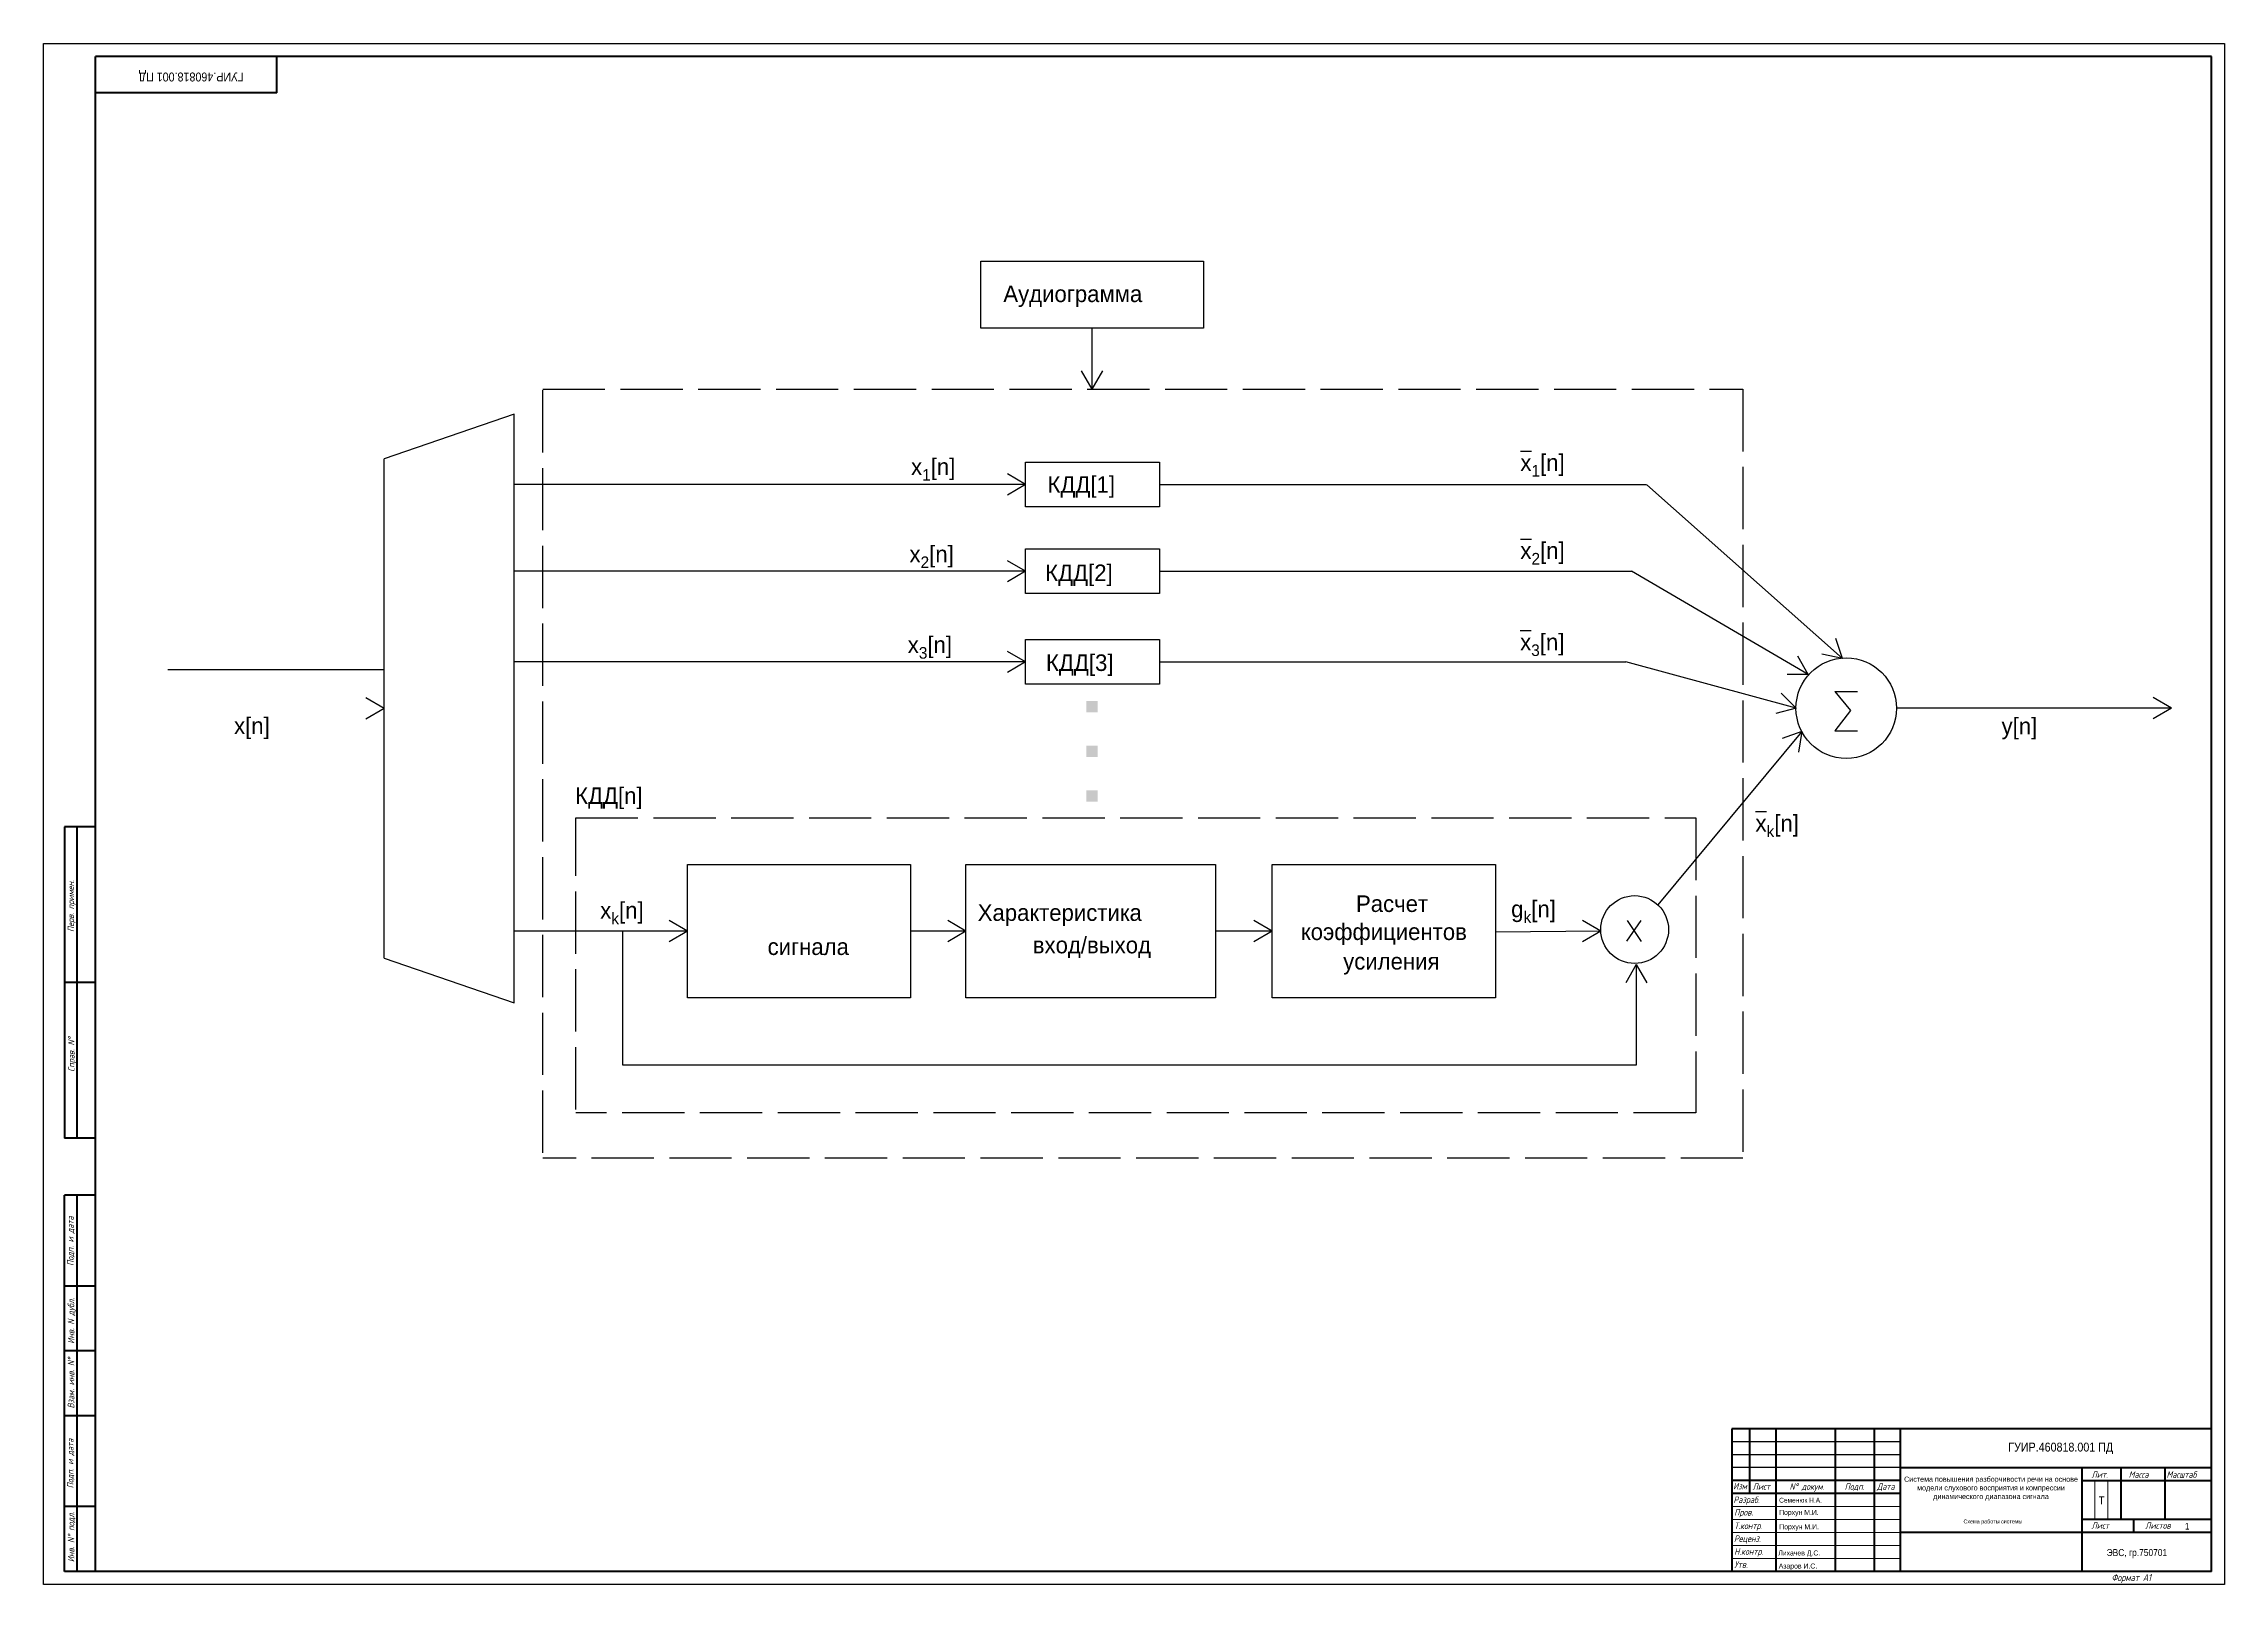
# Model space of a CAD drawing. Extents: x 21 to 3509, y 15 to 1466.
# Drawn here: x 1752 to 2593, y 74 to 668 of the extents above; entities that cross this region are included whole.
import ezdxf

# ---------------------------------------------------------------- set-up
doc = ezdxf.new("R2010")
doc.units = 0
doc.header["$MEASUREMENT"] = 0
doc.linetypes.add('ACAD_ISO02W100', pattern=[15, 12, -3])
doc.layers.get('0').update_dxf_attribs({"linetype": 'CONTINUOUS'})
doc.layers.add('4-текст', color=7, linetype='CONTINUOUS', true_color=0x00ad00)
doc.layers.add('KONTUR', color=7, linetype='CONTINUOUS')
doc.layers.add('PDF_Solid Fills', color=7, linetype='CONTINUOUS')
for name, color, linetype, lineweight in [('Основная', 7, 'CONTINUOUS', 40), ('текст', 7, 'CONTINUOUS', 30), ('тонкая', 7, 'CONTINUOUS', 20)]:
    doc.layers.add(name, color=color, linetype=linetype, lineweight=lineweight)
doc.styles.add('стиль1', font='romans.shx', dxfattribs={"width": 0.75, "oblique": 15, "height": 3.5})

msp = doc.modelspace()

# ---------------------------------------------------------------- texts
at = {"linetype": 'ACAD_ISO02W100', "lineweight": 30, "ltscale": 2, "char_height": 6.385, "attachment_point": 1}
for s, width, gutter_width, heights, insert in [('{\\Ftxt|c204;Аудиограмма}', 17.1086, 38.9, [5.23], (2121.65, 574.31)), ('\\A1;\\pxi-3,l4,t4;x{\\Ftxt|c204;\\H0.7x;\\S^ 1;}[n]', 36.7505, 38.9, [3.31], (2079.68, 507.64)), ('\\A1;\\pxi-3,l4,t4;{\\Ox\\Ftxt|c204;\\H0.7x;\\o\\S^ 1;}[n]', 36.7505, 38.9, [3.31], (2314.65, 509.23)), ('\\pxi-3,l4,t4;{\\Ftxt|c204;КДД}[{\\Ftxt|c204;1}]', 36.7505, 38.9, [3.31], (2132.31, 500.81)), ('\\A1;\\pxi-3,l4,t4;x{\\H0.7x;\\S^ 2;}[n]', 36.7505, 38.9, [3.31], (2079.07, 473.95)), ('\\A1;\\pxi-3,l4,t4;{\\Ox\\H0.7x;\\o\\S^ 2;}[n]', 36.7505, 38.9, [3.31], (2314.65, 475.31)), ('\\pxi-3,l4,t4;{\\Ftxt|c204;КДД}[{\\Ftxt|c204;2}]', 36.7505, 38.9, [3.31], (2131.41, 466.75)), ('\\A1;\\pxi-3,l4,t4;x{\\H0.7x;\\S^ 3;}[n]', 36.7505, 38.9, [3.31], (2078.39, 439.01)), ('\\A1;\\pxi-3,l4,t4;{\\Ox\\H0.7x;\\o\\S^ 3;}[n]', 36.7505, 38.9, [3.31], (2314.56, 440.04)), ('\\pxi-3,l4,t4;{\\Ftxt|c204;КДД}[{\\Ftxt|c204;3}]', 36.7505, 38.9, [3.31], (2131.71, 432.1)), ('\\A1;\\pxi-3,l4,t4;x[n]', 36.7505, 38.9, [3.31], (1818.6, 407.77)), ('\\A1;\\pxi-3,l4,t4;y[n]', 36.7505, 38.9, [3.31], (2500.23, 407.66)), ('\\pxi-3,l4,t4;{\\Ftxt|c204;КДД}[n]', 45.4989, 38.9, [2.65], (1950.12, 380.8)), ('\\A1;\\pxi-3,l4,t4;{\\Ox\\H0.7x;\\o\\S^ k;}[n]', 36.7505, 38.9, [3.31], (2405.32, 370.2)), ('\\A1;\\pxi-3,l4,t4;x{\\H0.7x;\\S^ k;}[n]', 36.7505, 38.9, [3.31], (1959.8, 336.61)), ('\\pxi-3,l4,qc,t4;{\\Ftxt|c204;Расчет }', 47.2804, 24.26, [6.36], (2244.73, 339.18)), ('\\A1;\\pxi-3,l4,t4;g{\\H0.7x;\\S^ k;}[n]', 36.7505, 38.9, [3.31], (2311.1, 337.16)), ('{\\Ftxt|c204;Характеристика }', 17.1086, 24.26, [5.23], (2111.77, 335.74)), ('\\pxi-3,l4,qc,t4;{\\Ftxt|c204;коэффициентов }', 17.1086, 24.26, [5.23], (2256.68, 328.37)), ('\\pxi-3,l4,qc,t4;{\\Ftxt|c204;сигнала }', 17.1086, 24.26, [5.23], (2034.66, 322.6)), ('\\pxi-3,l4,qc,t4;{\\Ftxt|c204;вход/выход }', 17.1086, 24.26, [5.23], (2144.04, 323.24)), ('\\pxi-3,l4,qc,t4;{\\Ftxt|c204;усиления }', 17.1086, 24.26, [5.23], (2259.53, 316.98))]:
    msp.add_mtext_dynamic_manual_height_columns(s, width=width, gutter_width=gutter_width, heights=heights, dxfattribs=dict(at, insert=insert))
at = {"layer": '4-текст', "lineweight": -3, "width": 0.9}
msp.add_text('ГУИР.460818.001 ПД', height=3.43, rotation=180, dxfattribs=at).set_placement((1828.69, 656.42))
for s, height, p in [('ГУИР.460818.001 ПД', 3.43, (2509.2, 124.78)), ('Семенюк Н.А.', 1.8564, (2420.82, 105.09)), ('Порхун М.И.', 1.9291, (2420.82, 100.35)), ('Т', 3.09, (2544.04, 104.4)), ('Порхун М.И.', 1.9291, (2420.88, 94.82)), ('1', 2.5, (2577.32, 94.72)), ('Лихачев Д.С.', 1.9291, (2420.49, 84.71)), ('ЭВС, гр.750701', 2.695, (2547.12, 84.48)), ('Азаров И.С.', 1.9291, (2420.67, 79.68))]:
    msp.add_text(s, height=height, dxfattribs=at).set_placement(p)
at = {"layer": '4-текст', "attachment_point": 1}
for s, heights, insert, char_height in [('\\pxqc;{\\Ftxt|c204;Система повышения разборчивости речи на основе модели слухового восприятия и компрессии динамического диапазона сигнала  }', [14.17], (2467.54, 115.12), 2), ('\\pxi-3,l4,qc,t4;{\\Ftxt|c204;Схема^Iработы системы}', [5.73], (2467.54, 98.57), 1.5)]:
    msp.add_mtext_dynamic_manual_height_columns(s, width=70, gutter_width=35, heights=heights, dxfattribs=dict(at, insert=insert, char_height=char_height))
at = {"layer": 'текст', "style": 'стиль1', "oblique": 15, "width": 0.75}
for s, p in [('Перв. примен.', (1763.29, 325.08)), ('Справ. N%%d', (1763.45, 271.2)), ('Подп. и дата', (1763.11, 196.34)), ('Инв. N дубл.', (1763.36, 166.32)), ('Взам. инв. N%%d', (1763.36, 141.39)), ('Подп. и дата', (1763.06, 110.6)), ('Инв. N%%d подл.', (1763.36, 82.14))]:
    msp.add_text(s, height=2.5, rotation=90, dxfattribs=at).set_placement(p)
for s, height, p in [('Изм', 2.5, (2403.08, 110.18)), ('Лист', 2.5, (2410.56, 110.03)), ('N%%d докум. ', 2.5, (2424.84, 110.03)), ('Подп.', 2.5, (2446.09, 110.03)), ('Дата', 2.5, (2458.55, 110.03)), ('Лит.', 2.5, (2541.26, 114.64)), ('Масса', 2.5, (2555.63, 114.64)), ('Масштаб', 2.5, (2570.22, 114.64)), ('Разраб.', 2.5, (2403.2, 104.93)), ('Пров.', 2.5, (2403.5, 100.1)), ('Т.контр.', 2.5, (2403.5, 94.9)), ('Лист', 2.5, (2541.26, 95.02)), ('Листов', 2.5, (2561.98, 95.02)), ('Реценз.', 2.5, (2403.4, 89.93)), ('Н.контр.', 2.5, (2403.5, 84.98)), ('Утв.', 2.5, (2403.5, 79.96)), ('Формат А1', 2.75, (2549, 74.82))]:
    msp.add_text(s, height=height, dxfattribs=at).set_placement(p)

# ---------------------------------------------------------------- hatches: boundary and pattern name
at = {"layer": 'PDF_Solid Fills', "lineweight": 30, "ltscale": 2, "transparency": 33554559}
h = msp.add_hatch(color=0, dxfattribs=at)
h.paths.add_polyline_path([(2153.68, 375.33), (2153.68, 379.63), (2157.98, 379.63), (2157.98, 375.33)], flags=0)
h.paths.add_polyline_path([(2153.68, 392.55), (2153.68, 396.86), (2157.98, 396.86), (2157.98, 392.55)], flags=0)
h.paths.add_polyline_path([(2153.68, 409.77), (2153.68, 414.08), (2157.98, 414.08), (2157.98, 409.77)], flags=0)

# ---------------------------------------------------------------- linework, layer by layer
at = {"linetype": 'ByBlock', "lineweight": 30, "ltscale": 2}
for p, q in [((2155.93, 534.37), (2155.93, 557.88)), ((1933.01, 524.71), (1882.81, 507.49)), ((1933.01, 297.71), (1933.01, 524.71)), ((1882.81, 314.93), (1882.81, 507.49)), ((2130.24, 497.61), (1933.01, 497.61)), ((2181.91, 497.61), (2369.74, 497.61)), ((2445.23, 430.57), (2369.84, 497.51)), ((2130.24, 464.14), (1933.01, 464.14)), ((2181.91, 464.14), (2363.92, 464.14)), ((2432.03, 424.32), (2363.92, 464.14)), ((2130.24, 429.19), (1933.01, 429.19)), ((2181.91, 429.19), (2361.68, 429.19)), ((2427.34, 411.39), (2361.68, 429.19)), ((1882.81, 426.12), (1799.46, 426.12)), ((2442.26, 417.86), (2448.4, 410.43)), ((2442.26, 417.86), (2450.99, 417.86)), ((2448.4, 410.43), (2442.26, 402.68)), ((2572.1, 411.36), (2466.09, 411.36)), ((2442.26, 402.68), (2450.99, 402.68)), ((2362.13, 321.52), (2367.61, 329.46)), ((2367.81, 321.42), (2362.33, 329.46)), ((1999.79, 325.38), (1933.01, 325.38)), ((1974.97, 273.68), (1974.97, 325.38)), ((2107.19, 325.38), (2085.9, 325.38)), ((2225.29, 325.38), (2203.43, 325.38)), ((2352.04, 325.38), (2311.41, 325.07)), ((1882.81, 314.93), (1933.01, 297.71)), ((2365.73, 312.53), (2365.73, 273.68)), ((2365.73, 273.68), (1974.97, 273.68))]:
    msp.add_line(p, q, dxfattribs=at)
at = {"linetype": 'ACAD_ISO02W100', "lineweight": 30, "ltscale": 2}
for p, q in [((2155.93, 534.37), (2151.82, 541.36)), ((2155.93, 534.37), (2160.02, 541.36)), ((2130.24, 497.61), (2123.25, 501.7)), ((2130.24, 497.61), (2123.25, 493.5)), ((2130.24, 464.14), (2123.25, 468.23)), ((2130.24, 464.14), (2123.25, 460.04)), ((2445.23, 430.57), (2442.75, 438.28)), ((2130.24, 429.19), (2123.25, 433.28)), ((2130.24, 429.19), (2123.25, 425.08)), ((2432.03, 424.32), (2428.06, 431.38)), ((2445.23, 430.57), (2437.28, 432.17)), ((2432.03, 424.32), (2423.92, 424.31)), ((1882.81, 411.21), (1875.82, 415.3)), ((2427.34, 411.39), (2421.66, 417.17)), ((2572.1, 411.36), (2565.11, 415.45)), ((1882.81, 411.21), (1875.82, 407.11)), ((2427.34, 411.39), (2419.52, 409.26)), ((2572.1, 411.36), (2565.11, 407.26)), ((2429.61, 402.4), (2422, 399.63)), ((2429.61, 402.4), (2428.3, 394.39)), ((1999.79, 325.38), (1992.79, 329.47)), ((2107.19, 325.38), (2100.2, 329.47)), ((2225.29, 325.38), (2218.3, 329.47)), ((2352.05, 325.38), (2345.06, 329.47)), ((1999.79, 325.38), (1992.79, 321.28)), ((2107.19, 325.38), (2100.2, 321.28)), ((2225.29, 325.38), (2218.3, 321.28)), ((2352.05, 325.38), (2345.06, 321.28)), ((2365.73, 312.53), (2361.65, 305.54)), ((2365.73, 312.53), (2369.84, 305.54))]:
    msp.add_line(p, q, dxfattribs=at)
at = {"linetype": 'ACAD_ISO02W100', "lineweight": 25, "ltscale": 2}
for p, q in [((1944.01, 239.96), (1944.01, 534.37)), ((1944.01, 534.37), (2406.86, 534.37)), ((2406.86, 534.37), (2406.86, 237.89)), ((1956.73, 256.69), (1956.73, 369.06)), ((1956.73, 369.06), (2388.66, 369.06)), ((2388.66, 369.06), (2388.66, 255.41)), ((2388.66, 255.41), (1956.73, 255.41)), ((2406.86, 237.89), (1944.01, 237.89))]:
    msp.add_line(p, q, dxfattribs=at)
at = {"linetype": 'ByBlock', "lineweight": 30, "ltscale": 100, "transparency": 33554687}
msp.add_line((2429.61, 402.4), (2374.06, 335.54), dxfattribs=at)
for p, q in [((2467.54, 128.57), (2402.54, 128.57)), ((2467.54, 123.57), (2402.54, 123.57)), ((2467.54, 118.57), (2402.54, 118.57)), ((2537.54, 78.57), (2537.54, 78.57))]:
    msp.add_line(p, q)
at = {"lineweight": 50}
for p, q in [((2467.54, 113.57), (2402.54, 113.57)), ((2467.54, 108.57), (2402.54, 108.57))]:
    msp.add_line(p, q, dxfattribs=at)
at = {"linetype": 'ByBlock', "lineweight": 30, "ltscale": 2}
for points in [[(2198.84, 557.88), (2113.02, 557.88), (2113.02, 583.71), (2198.84, 583.71)], [(2181.91, 489), (2130.24, 489), (2130.24, 506.22), (2181.91, 506.22)], [(2181.91, 455.53), (2130.24, 455.53), (2130.24, 472.76), (2181.91, 472.76)], [(2181.91, 420.58), (2130.24, 420.58), (2130.24, 437.8), (2181.91, 437.8)], [(2085.9, 299.7), (1999.79, 299.7), (1999.79, 351.07), (2085.9, 351.07)], [(2203.43, 299.7), (2107.19, 299.7), (2107.19, 351.07), (2203.43, 351.07)], [(2311.41, 299.7), (2225.29, 299.7), (2225.29, 351.07), (2311.41, 351.07)]]:
    msp.add_lwpolyline(points, close=True, dxfattribs=at)
for centre, radius in [((2446.71, 411.36), 19.38), ((2365.1, 326.02), 13.07)]:
    msp.add_circle(centre, radius, dxfattribs=at)
at = {"layer": 'KONTUR'}
for p, q in [((1751.54, 73.57), (1751.54, 667.57)), ((1751.54, 667.57), (2592.54, 667.57)), ((2592.54, 667.57), (2592.54, 73.57)), ((2592.54, 73.57), (1751.54, 73.57))]:
    msp.add_line(p, q, dxfattribs=at)
at = {"layer": 'Основная'}
for p, q in [((1771.54, 118.57), (1771.54, 662.57)), ((2587.54, 662.57), (1771.54, 662.57)), ((1841.54, 648.57), (1841.54, 662.57)), ((2587.54, 78.57), (2587.54, 662.57)), ((1841.54, 648.57), (1771.54, 648.57)), ((1759.54, 365.57), (1759.54, 245.57)), ((1771.54, 365.57), (1759.54, 365.57)), ((1764.54, 245.57), (1764.54, 365.57)), ((1771.54, 305.57), (1759.54, 305.57)), ((1771.54, 245.57), (1759.54, 245.57)), ((1759.54, 78.57), (1759.54, 223.57)), ((1771.54, 223.57), (1759.54, 223.57)), ((1764.54, 78.57), (1764.54, 223.57)), ((1771.54, 188.57), (1759.54, 188.57)), ((1771.54, 163.57), (1759.54, 163.57)), ((1771.54, 138.57), (1759.54, 138.57)), ((2402.54, 133.57), (2402.54, 78.57)), ((2587.54, 133.57), (2402.54, 133.57)), ((2409.54, 108.57), (2409.54, 133.57)), ((2419.54, 133.57), (2419.54, 78.57)), ((2442.54, 78.57), (2442.54, 133.57)), ((2457.54, 133.57), (2457.54, 78.57)), ((2467.54, 133.57), (2467.54, 78.57)), ((1771.54, 78.57), (1771.54, 118.57)), ((2467.54, 118.57), (2587.54, 118.57)), ((2537.54, 118.57), (2537.54, 78.57)), ((2552.54, 118.57), (2552.54, 98.57)), ((2569.54, 118.57), (2569.54, 98.57)), ((2537.54, 113.57), (2587.54, 113.57)), ((1771.54, 103.57), (1759.54, 103.57)), ((2587.54, 93.57), (2467.54, 93.57)), ((2587.54, 98.57), (2537.54, 98.57)), ((2557.54, 98.57), (2557.54, 93.57)), ((2587.54, 78.57), (1759.54, 78.57))]:
    msp.add_line(p, q, dxfattribs=at)
at = {"layer": 'тонкая'}
for p, q in [((2542.53, 113.36), (2542.53, 98.57)), ((2547.6, 113.36), (2547.6, 98.57)), ((2402.54, 103.57), (2467.54, 103.57)), ((2467.54, 98.57), (2402.54, 98.57)), ((2467.54, 93.57), (2402.54, 93.57))]:
    msp.add_line(p, q, dxfattribs=at)
for points in [[(2402.54, 88.57), (2467.54, 88.57)], [(2402.54, 83.57), (2467.54, 83.57)]]:
    msp.add_lwpolyline(points, dxfattribs=at)

msp.set_redraw_order([(e.dxf.handle, doc.entitydb.next_handle()) for e in msp.query("TEXT MTEXT ATTDEF DIMENSION ARC_DIMENSION")])  # texts and dimensions are drawn at this point

doc.saveas('drawing.dxf')
